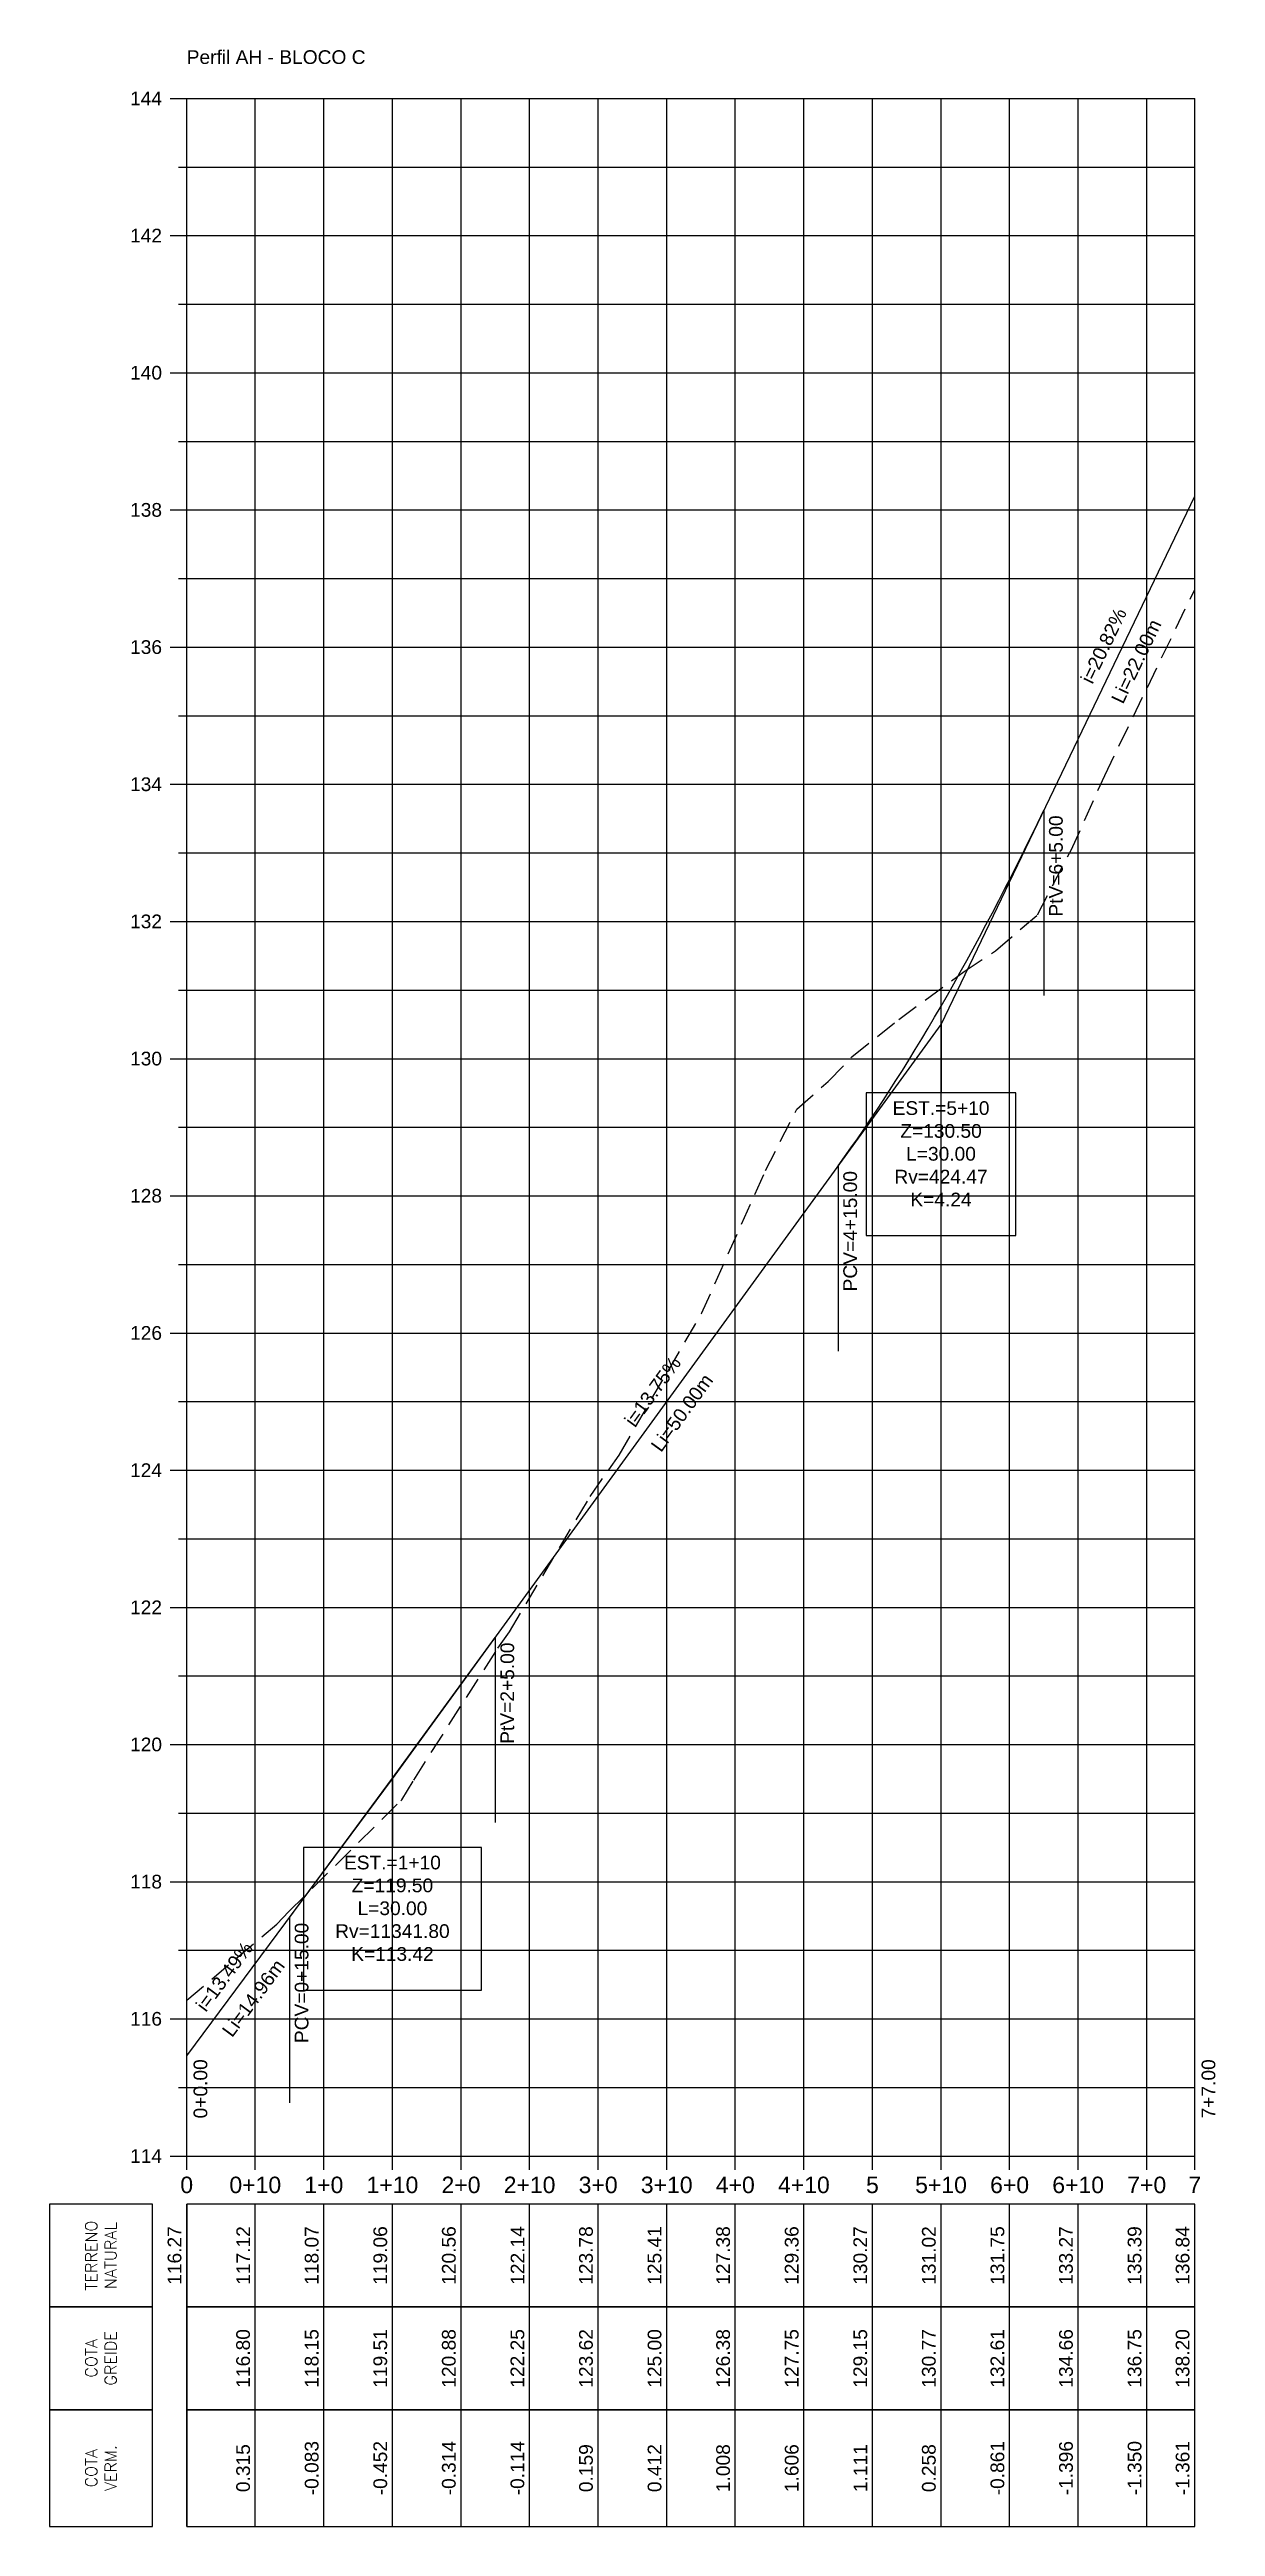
# Model space of a CAD drawing. Header units: metres. Extents: x 436314 to 439216, y 9612307 to 9615043.
# Drawn here: x 437406.1 to 437576.1, y 9612800.8 to 9613161.9 of the extents above; entities that cross this region are included whole.
import ezdxf

# ---------------------------------------------------------------- set-up
doc = ezdxf.new("R2010")
doc.units = ezdxf.units.M
doc.linetypes.add('HIDDEN', pattern=[9.525, 6.35, -3.175])
for name, color, linetype in [('Borda', 1, 'Continuous'), ('Cota', 2, 'Continuous'), ('COTA-TN', 7, 'Continuous'), ('Estacas', 7, 'Continuous'), ('Malha', 251, 'Continuous'), ('Perfil visualização', 7, 'Continuous'), ('PIs', 2, 'Continuous'), ('Plataforma 1', 10, 'Continuous'), ('Terreno', 3, 'HIDDEN'), ('TEXTO', 7, 'Continuous'), ('TXT-Curvas', 7, 'Continuous'), ('TXT-Estacas', 7, 'Continuous'), ('TXT-Perfil', 7, 'Continuous')]:
    doc.layers.add(name, color=color, linetype=linetype)
doc.styles.add('ARIAL', font='arial.ttf')
doc.styles.add('ROMANS', font='romans.shx')

msp = doc.modelspace()

# ---------------------------------------------------------------- texts
at = {"layer": 'Cota', "color": 2, "linetype": 'Continuous', "lineweight": -3, "char_height": 2, "attachment_point": 6, "style": 'ARIAL'}
for s, insert in [('{\\C256;144  }', (437422.52, 9613154.79)), ('{\\C256;142  }', (437422.52, 9613134.79)), ('{\\C256;140  }', (437422.52, 9613114.79)), ('{\\C256;138  }', (437422.52, 9613094.79)), ('{\\C256;136  }', (437422.52, 9613074.79)), ('{\\C256;134  }', (437422.52, 9613054.79)), ('{\\C256;132  }', (437422.52, 9613034.79)), ('{\\C256;130  }', (437422.52, 9613014.79)), ('{\\C256;128  }', (437422.52, 9612994.79)), ('{\\C256;126  }', (437422.52, 9612974.79)), ('{\\C256;124  }', (437422.52, 9612954.79)), ('{\\C256;122  }', (437422.52, 9612934.79)), ('{\\C256;120  }', (437422.52, 9612914.79)), ('{\\C256;118  }', (437422.52, 9612894.79)), ('{\\C256;116  }', (437422.52, 9612874.79)), ('{\\C256;114  }', (437422.52, 9612854.79))]:
    msp.add_mtext(s, dxfattribs=dict(at, insert=insert))
at = {"layer": 'Estacas', "color": 7, "linetype": 'Continuous', "lineweight": -3, "char_height": 2.4, "attachment_point": 2, "style": 'ARIAL'}
for s, insert in [('{\\C256;0}', (437426.12, 9612851.79)), ('{\\C256;0+10}', (437436.12, 9612851.79)), ('{\\C256;1+0}', (437446.12, 9612851.79)), ('{\\C256;1+10}', (437456.12, 9612851.79)), ('{\\C256;2+0}', (437466.12, 9612851.79)), ('{\\C256;2+10}', (437476.12, 9612851.79)), ('{\\C256;3+0}', (437486.12, 9612851.79)), ('{\\C256;3+10}', (437496.12, 9612851.79)), ('{\\C256;4+0}', (437506.12, 9612851.79)), ('{\\C256;4+10}', (437516.12, 9612851.79)), ('{\\C256;5}', (437526.12, 9612851.79)), ('{\\C256;5+10}', (437536.12, 9612851.79)), ('{\\C256;6+0}', (437546.12, 9612851.79)), ('{\\C256;6+10}', (437556.12, 9612851.79)), ('{\\C256;7+0}', (437566.12, 9612851.79)), ('{\\C256;7}', (437573.12, 9612851.79))]:
    msp.add_mtext(s, dxfattribs=dict(at, insert=insert))
at = {"layer": 'Perfil visualização', "color": 7, "linetype": 'Continuous', "lineweight": -3, "char_height": 1.7, "attachment_point": 5, "rotation": 90, "style": 'ROMANS'}
for s, insert in [('{\\C256;TERRENO\\PNATURAL}', (437413.62, 9612840.29)), ('{\\C256;COTA\\PGREIDE}', (437413.62, 9612825.29)), ('{\\C256;COTA\\PVERM.}', (437413.62, 9612809.29))]:
    msp.add_mtext(s, dxfattribs=dict(at, insert=insert))
at = {"layer": 'TEXTO', "color": 4, "linetype": 'Continuous', "lineweight": -3, "insert": (437426.12, 9613159.79), "char_height": 2, "attachment_point": 7, "style": 'ARIAL'}
msp.add_mtext('Perfil AH - BLOCO C', dxfattribs=at)
at = {"layer": 'TEXTO', "color": 7, "linetype": 'Continuous', "lineweight": -3, "char_height": 2, "style": 'ARIAL'}
for s, insert, attachment_point, rotation in [('i=20.82%', (437560.76, 9613074.56), 8, 64.3421), ('Li=22.00m', (437563.69, 9613073.16), 2, 64.3421), ('i=13.75%', (437494.9, 9612965.67), 8, 53.9726), ('Li=50.00m', (437497.53, 9612963.76), 2, 53.9726), ('i=13.49%', (437432.43, 9612880.37), 8, 53.4417), ('Li=14.96m', (437435.04, 9612878.43), 2, 53.4417)]:
    msp.add_mtext(s, dxfattribs=dict(at, insert=insert, attachment_point=attachment_point, rotation=rotation))
at = {"layer": 'TXT-Curvas', "color": 7, "linetype": 'Continuous', "lineweight": -3, "char_height": 2, "attachment_point": 3, "rotation": 90, "style": 'ARIAL'}
for s, insert in [('{\\C256;PtV=6+5.00}', (437551.87, 9613050.26)), ('{\\C256;PCV=4+15.00}', (437521.87, 9612998.41)), ('{\\C256;PtV=2+5.00}', (437471.87, 9612929.66)), ('{\\C256;PCV=0+15.00}', (437441.87, 9612888.81))]:
    msp.add_mtext(s, dxfattribs=dict(at, insert=insert))
at = {"layer": 'TXT-Curvas', "color": 7, "linetype": 'Continuous', "lineweight": -3, "char_height": 2, "attachment_point": 2, "style": 'ARIAL'}
for s, insert in [('EST.=5+10\\PZ=130.50\\PL=30.00\\PRv=424.47\\PK=4.24', (437536.12, 9613008.59)), ('EST.=1+10\\PZ=119.50\\PL=30.00\\PRv=11341.80\\PK=113.42', (437456.12, 9612898.59))]:
    msp.add_mtext(s, dxfattribs=dict(at, insert=insert))
at = {"layer": 'TXT-Estacas', "color": 7, "linetype": 'Continuous', "lineweight": -3, "char_height": 2, "attachment_point": 2, "rotation": 90, "style": 'ARIAL'}
for s, insert in [('0+0.00', (437427.12, 9612864.59)), ('7+7.00', (437574.12, 9612864.59))]:
    msp.add_mtext(s, dxfattribs=dict(at, insert=insert))
at = {"layer": 'TXT-Perfil', "color": 7, "linetype": 'Continuous', "lineweight": -3, "char_height": 2, "attachment_point": 8, "rotation": 90, "style": 'ARIAL'}
for s, insert in [('116.27', (437425.37, 9612840.29)), ('117.12', (437435.37, 9612840.29)), ('118.07', (437445.37, 9612840.29)), ('119.06', (437455.37, 9612840.29)), ('120.56', (437465.37, 9612840.29)), ('122.14', (437475.37, 9612840.29)), ('123.78', (437485.37, 9612840.29)), ('125.41', (437495.37, 9612840.29)), ('127.38', (437505.37, 9612840.29)), ('129.36', (437515.37, 9612840.29)), ('130.27', (437525.37, 9612840.29)), ('131.02', (437535.37, 9612840.29)), ('131.75', (437545.37, 9612840.29)), ('133.27', (437555.37, 9612840.29)), ('135.39', (437565.37, 9612840.29)), ('136.84', (437572.37, 9612840.29)), ('116.80', (437435.37, 9612825.29)), ('118.15', (437445.37, 9612825.29)), ('119.51', (437455.37, 9612825.29)), ('120.88', (437465.37, 9612825.29)), ('122.25', (437475.37, 9612825.29)), ('123.62', (437485.37, 9612825.29)), ('125.00', (437495.37, 9612825.29)), ('126.38', (437505.37, 9612825.29)), ('127.75', (437515.37, 9612825.29)), ('129.15', (437525.37, 9612825.29)), ('130.77', (437535.37, 9612825.29)), ('132.61', (437545.37, 9612825.29)), ('134.66', (437555.37, 9612825.29)), ('136.75', (437565.37, 9612825.29)), ('138.20', (437572.37, 9612825.29)), ('0.315', (437435.37, 9612809.29)), ('-0.083', (437445.37, 9612809.29)), ('-0.452', (437455.37, 9612809.29)), ('-0.314', (437465.37, 9612809.29)), ('-0.114', (437475.37, 9612809.29)), ('0.159', (437485.37, 9612809.29)), ('0.412', (437495.37, 9612809.29)), ('1.008', (437505.37, 9612809.29)), ('1.606', (437515.37, 9612809.29)), ('1.111', (437525.37, 9612809.29)), ('0.258', (437535.37, 9612809.29)), ('-0.861', (437545.37, 9612809.29)), ('-1.396', (437555.37, 9612809.29)), ('-1.350', (437565.37, 9612809.29)), ('-1.361', (437572.37, 9612809.29))]:
    msp.add_mtext(s, dxfattribs=dict(at, insert=insert))

# ---------------------------------------------------------------- linework, layer by layer
at = {"layer": 'Borda', "color": 3, "linetype": 'Continuous', "lineweight": -3}
for p, q in [((437423.72, 9613154.79), (437426.12, 9613154.79)), ((437424.92, 9613144.79), (437426.12, 9613144.79)), ((437423.72, 9613134.79), (437426.12, 9613134.79)), ((437424.92, 9613124.79), (437426.12, 9613124.79)), ((437423.72, 9613114.79), (437426.12, 9613114.79)), ((437424.92, 9613104.79), (437426.12, 9613104.79)), ((437423.72, 9613094.79), (437426.12, 9613094.79)), ((437424.92, 9613084.79), (437426.12, 9613084.79)), ((437423.72, 9613074.79), (437426.12, 9613074.79)), ((437424.92, 9613064.79), (437426.12, 9613064.79)), ((437423.72, 9613054.79), (437426.12, 9613054.79)), ((437424.92, 9613044.79), (437426.12, 9613044.79)), ((437423.72, 9613034.79), (437426.12, 9613034.79)), ((437424.92, 9613024.79), (437426.12, 9613024.79)), ((437423.72, 9613014.79), (437426.12, 9613014.79)), ((437424.92, 9613004.79), (437426.12, 9613004.79)), ((437423.72, 9612994.79), (437426.12, 9612994.79)), ((437424.92, 9612984.79), (437426.12, 9612984.79)), ((437423.72, 9612974.79), (437426.12, 9612974.79)), ((437424.92, 9612964.79), (437426.12, 9612964.79)), ((437423.72, 9612954.79), (437426.12, 9612954.79)), ((437424.92, 9612944.79), (437426.12, 9612944.79)), ((437423.72, 9612934.79), (437426.12, 9612934.79)), ((437424.92, 9612924.79), (437426.12, 9612924.79)), ((437423.72, 9612914.79), (437426.12, 9612914.79)), ((437424.92, 9612904.79), (437426.12, 9612904.79)), ((437423.72, 9612894.79), (437426.12, 9612894.79)), ((437424.92, 9612884.79), (437426.12, 9612884.79)), ((437423.72, 9612874.79), (437426.12, 9612874.79)), ((437424.92, 9612864.79), (437426.12, 9612864.79)), ((437423.72, 9612854.79), (437426.12, 9612854.79)), ((437423.72, 9612854.79), (437426.12, 9612854.79))]:
    msp.add_line(p, q, dxfattribs=at)
at = {"layer": 'Borda', "color": 1, "linetype": 'Continuous', "lineweight": -3}
for p, q in [((437426.12, 9612854.79), (437426.12, 9613154.79)), ((437426.12, 9613154.79), (437573.12, 9613154.79)), ((437573.12, 9612854.79), (437573.12, 9613154.79)), ((437426.12, 9612854.79), (437573.12, 9612854.79))]:
    msp.add_line(p, q, dxfattribs=at)
at = {"layer": 'COTA-TN', "color": 8, "linetype": 'Continuous', "lineweight": -3}
for p, q in [((437426.12, 9612800.79), (437426.12, 9612847.79)), ((437436.12, 9612800.79), (437436.12, 9612847.79)), ((437446.12, 9612800.79), (437446.12, 9612847.79)), ((437456.12, 9612800.79), (437456.12, 9612847.79)), ((437466.12, 9612800.79), (437466.12, 9612847.79)), ((437476.12, 9612800.79), (437476.12, 9612847.79)), ((437486.12, 9612800.79), (437486.12, 9612847.79)), ((437496.12, 9612800.79), (437496.12, 9612847.79)), ((437506.12, 9612800.79), (437506.12, 9612847.79)), ((437516.12, 9612800.79), (437516.12, 9612847.79)), ((437526.12, 9612800.79), (437526.12, 9612847.79)), ((437536.12, 9612800.79), (437536.12, 9612847.79)), ((437546.12, 9612800.79), (437546.12, 9612847.79)), ((437556.12, 9612800.79), (437556.12, 9612847.79)), ((437566.12, 9612800.79), (437566.12, 9612847.79)), ((437573.12, 9612800.79), (437573.12, 9612847.79))]:
    msp.add_line(p, q, dxfattribs=at)
for points in [[(437421.12, 9612832.79), (437421.12, 9612847.79), (437406.12, 9612847.79), (437406.12, 9612832.79)], [(437426.12, 9612832.79), (437573.12, 9612832.79), (437573.12, 9612847.79), (437426.12, 9612847.79)], [(437421.12, 9612817.79), (437421.12, 9612832.79), (437406.12, 9612832.79), (437406.12, 9612817.79)], [(437426.12, 9612817.79), (437573.12, 9612817.79), (437573.12, 9612832.79), (437426.12, 9612832.79)], [(437421.12, 9612800.79), (437421.12, 9612817.79), (437406.12, 9612817.79), (437406.12, 9612800.79)], [(437426.12, 9612800.79), (437573.12, 9612800.79), (437573.12, 9612817.79), (437426.12, 9612817.79)]]:
    msp.add_3dface(points, dxfattribs=at)
at = {"layer": 'Estacas', "color": 3, "linetype": 'Continuous', "lineweight": -3}
for p, q in [((437426.12, 9612852.79), (437426.12, 9612854.79)), ((437436.12, 9612852.79), (437436.12, 9612854.79)), ((437446.12, 9612852.79), (437446.12, 9612854.79)), ((437456.12, 9612852.79), (437456.12, 9612854.79)), ((437466.12, 9612852.79), (437466.12, 9612854.79)), ((437476.12, 9612852.79), (437476.12, 9612854.79)), ((437486.12, 9612852.79), (437486.12, 9612854.79)), ((437496.12, 9612852.79), (437496.12, 9612854.79)), ((437506.12, 9612852.79), (437506.12, 9612854.79)), ((437516.12, 9612852.79), (437516.12, 9612854.79)), ((437526.12, 9612852.79), (437526.12, 9612854.79)), ((437536.12, 9612852.79), (437536.12, 9612854.79)), ((437546.12, 9612852.79), (437546.12, 9612854.79)), ((437556.12, 9612852.79), (437556.12, 9612854.79)), ((437566.12, 9612852.79), (437566.12, 9612854.79)), ((437573.12, 9612852.79), (437573.12, 9612854.79))]:
    msp.add_line(p, q, dxfattribs=at)
at = {"layer": 'Malha', "color": 251, "linetype": 'Continuous', "lineweight": -3}
for p, q in [((437426.12, 9613154.79), (437573.12, 9613154.79)), ((437426.12, 9612854.79), (437426.12, 9613154.79)), ((437436.12, 9612854.79), (437436.12, 9613154.79)), ((437446.12, 9612854.79), (437446.12, 9613154.79)), ((437456.12, 9612854.79), (437456.12, 9613154.79)), ((437466.12, 9612854.79), (437466.12, 9613154.79)), ((437476.12, 9612854.79), (437476.12, 9613154.79)), ((437486.12, 9612854.79), (437486.12, 9613154.79)), ((437496.12, 9612854.79), (437496.12, 9613154.79)), ((437506.12, 9612854.79), (437506.12, 9613154.79)), ((437516.12, 9612854.79), (437516.12, 9613154.79)), ((437526.12, 9612854.79), (437526.12, 9613154.79)), ((437536.12, 9612854.79), (437536.12, 9613154.79)), ((437546.12, 9612854.79), (437546.12, 9613154.79)), ((437556.12, 9612854.79), (437556.12, 9613154.79)), ((437566.12, 9612854.79), (437566.12, 9613154.79)), ((437573.12, 9612854.79), (437573.12, 9613154.79)), ((437426.12, 9613144.79), (437573.12, 9613144.79)), ((437426.12, 9613134.79), (437573.12, 9613134.79)), ((437426.12, 9613124.79), (437573.12, 9613124.79)), ((437426.12, 9613114.79), (437573.12, 9613114.79)), ((437426.12, 9613104.79), (437573.12, 9613104.79)), ((437426.12, 9613094.79), (437573.12, 9613094.79)), ((437426.12, 9613084.79), (437573.12, 9613084.79)), ((437426.12, 9613074.79), (437573.12, 9613074.79)), ((437426.12, 9613064.79), (437573.12, 9613064.79)), ((437426.12, 9613054.79), (437573.12, 9613054.79)), ((437426.12, 9613044.79), (437573.12, 9613044.79)), ((437426.12, 9613034.79), (437573.12, 9613034.79)), ((437426.12, 9613024.79), (437573.12, 9613024.79)), ((437426.12, 9613014.79), (437573.12, 9613014.79)), ((437426.12, 9613004.79), (437573.12, 9613004.79)), ((437426.12, 9612994.79), (437573.12, 9612994.79)), ((437426.12, 9612984.79), (437573.12, 9612984.79)), ((437426.12, 9612974.79), (437573.12, 9612974.79)), ((437426.12, 9612964.79), (437573.12, 9612964.79)), ((437426.12, 9612954.79), (437573.12, 9612954.79)), ((437426.12, 9612944.79), (437573.12, 9612944.79)), ((437426.12, 9612934.79), (437573.12, 9612934.79)), ((437426.12, 9612924.79), (437573.12, 9612924.79)), ((437426.12, 9612914.79), (437573.12, 9612914.79)), ((437426.12, 9612904.79), (437573.12, 9612904.79)), ((437426.12, 9612894.79), (437573.12, 9612894.79)), ((437426.12, 9612884.79), (437573.12, 9612884.79)), ((437426.12, 9612874.79), (437573.12, 9612874.79)), ((437426.12, 9612864.79), (437573.12, 9612864.79)), ((437426.12, 9612854.79), (437573.12, 9612854.79)), ((437426.12, 9612854.79), (437573.12, 9612854.79))]:
    msp.add_line(p, q, dxfattribs=at)
at = {"layer": 'PIs', "color": 2, "linetype": 'Continuous', "lineweight": -3}
for p, q in [((437426.12, 9612854.79), (437426.12, 9613154.79)), ((437573.12, 9612854.79), (437573.12, 9613154.79))]:
    msp.add_line(p, q, dxfattribs=at)
at = {"layer": 'Plataforma 1', "color": 10, "linetype": 'Continuous', "lineweight": -3, "ltscale": 2}
for p, q in [((437536.12, 9613019.79), (437573.12, 9613096.81)), ((437549.24, 9613047.15), (437550.18, 9613049.07)), ((437550.18, 9613049.07), (437551.12, 9613051.01)), ((437547.37, 9613043.37), (437548.3, 9613045.25)), ((437548.3, 9613045.25), (437549.24, 9613047.15)), ((437545.49, 9613039.68), (437546.43, 9613041.51)), ((437546.43, 9613041.51), (437547.37, 9613043.37)), ((437543.62, 9613036.06), (437544.55, 9613037.86)), ((437544.55, 9613037.86), (437545.49, 9613039.68)), ((437541.74, 9613032.53), (437542.68, 9613034.29)), ((437542.68, 9613034.29), (437543.62, 9613036.06)), ((437539.87, 9613029.08), (437540.8, 9613030.8)), ((437540.8, 9613030.8), (437541.74, 9613032.53)), ((437537.99, 9613025.72), (437538.93, 9613027.39)), ((437538.93, 9613027.39), (437539.87, 9613029.08)), ((437536.12, 9613022.44), (437537.05, 9613024.07)), ((437537.05, 9613024.07), (437537.99, 9613025.72)), ((437456.12, 9612909.79), (437536.12, 9613019.79)), ((437534.24, 9613019.24), (437535.18, 9613020.83)), ((437535.18, 9613020.83), (437536.12, 9613022.44)), ((437531.43, 9613014.59), (437532.37, 9613016.12)), ((437532.37, 9613016.12), (437533.3, 9613017.67)), ((437533.3, 9613017.67), (437534.24, 9613019.24)), ((437529.55, 9613011.6), (437530.49, 9613013.09)), ((437530.49, 9613013.09), (437531.43, 9613014.59)), ((437527.68, 9613008.69), (437528.62, 9613010.14)), ((437528.62, 9613010.14), (437529.55, 9613011.6)), ((437524.87, 9613004.48), (437525.8, 9613005.87)), ((437525.8, 9613005.87), (437526.74, 9613007.27)), ((437526.74, 9613007.27), (437527.68, 9613008.69)), ((437522.05, 9613000.46), (437522.99, 9613001.78)), ((437522.99, 9613001.78), (437523.93, 9613003.12)), ((437523.93, 9613003.12), (437524.87, 9613004.48)), ((437521.12, 9612999.16), (437522.05, 9613000.46)), ((437463.62, 9612920.12), (437471.12, 9612930.41)), ((437456.12, 9612909.89), (437463.62, 9612920.12)), ((437426.16, 9612869.39), (437456.12, 9612909.79)), ((437448.62, 9612899.7), (437456.12, 9612909.89)), ((437441.12, 9612889.56), (437448.62, 9612899.7))]:
    msp.add_line(p, q, dxfattribs=at)
at = {"layer": 'Terreno', "color": 3, "linetype": 'HIDDEN', "lineweight": -3, "ltscale": 0.5}
for p, q in [((437559.99, 9613056.07), (437573.12, 9613083.2)), ((437555.09, 9613045.18), (437559.99, 9613056.07)), ((437550.18, 9613035.76), (437555.09, 9613045.18)), ((437544.06, 9613030.53), (437550.18, 9613035.76)), ((437539.5, 9613027.49), (437544.06, 9613030.53)), ((437529.95, 9613020.52), (437539.5, 9613027.49)), ((437523.12, 9613015.05), (437529.95, 9613020.52)), ((437519.68, 9613011.47), (437523.12, 9613015.05)), ((437515.08, 9613007.45), (437519.68, 9613011.47)), ((437510.53, 9612998.47), (437515.08, 9613007.45)), ((437501.19, 9612977.62), (437510.53, 9612998.47)), ((437489.18, 9612956.99), (437501.19, 9612977.62)), ((437484.95, 9612950.96), (437489.18, 9612956.99)), ((437473.17, 9612931.2), (437484.95, 9612950.96)), ((437471.48, 9612928.82), (437473.17, 9612931.2)), ((437459.23, 9612909.62), (437471.48, 9612928.82)), ((437457.5, 9612906.75), (437459.23, 9612909.62)), ((437441.03, 9612890.45), (437457.34, 9612906.58)), ((437457.34, 9612906.58), (437457.5, 9612906.75)), ((437439.24, 9612888.62), (437441.03, 9612890.45)), ((437426.16, 9612877.52), (437439.24, 9612888.62)), ((437426.12, 9612877.49), (437426.16, 9612877.52))]:
    msp.add_line(p, q, dxfattribs=at)
at = {"layer": 'TXT-Curvas', "color": 7, "linetype": 'Continuous', "lineweight": -3}
for p, q in [((437551.12, 9613051.01), (437551.12, 9613024.01)), ((437536.12, 9613019.79), (437536.12, 9613009.79)), ((437525.2, 9613009.79), (437525.2, 9612988.99)), ((437547.03, 9613009.79), (437525.2, 9613009.79)), ((437547.03, 9612988.99), (437547.03, 9613009.79)), ((437521.12, 9612999.16), (437521.12, 9612972.16)), ((437525.2, 9612988.99), (437547.03, 9612988.99)), ((437471.12, 9612930.41), (437471.12, 9612903.41)), ((437456.12, 9612909.79), (437456.12, 9612899.79)), ((437443.14, 9612899.79), (437443.14, 9612878.99)), ((437469.09, 9612899.79), (437443.14, 9612899.79)), ((437469.09, 9612878.99), (437469.09, 9612899.79)), ((437441.12, 9612889.56), (437441.12, 9612862.56)), ((437443.14, 9612878.99), (437469.09, 9612878.99))]:
    msp.add_line(p, q, dxfattribs=at)

msp.set_redraw_order([(e.dxf.handle, doc.entitydb.next_handle()) for e in msp.query("TEXT MTEXT ATTDEF DIMENSION ARC_DIMENSION")])  # texts and dimensions are drawn at this point

doc.saveas('drawing.dxf')
